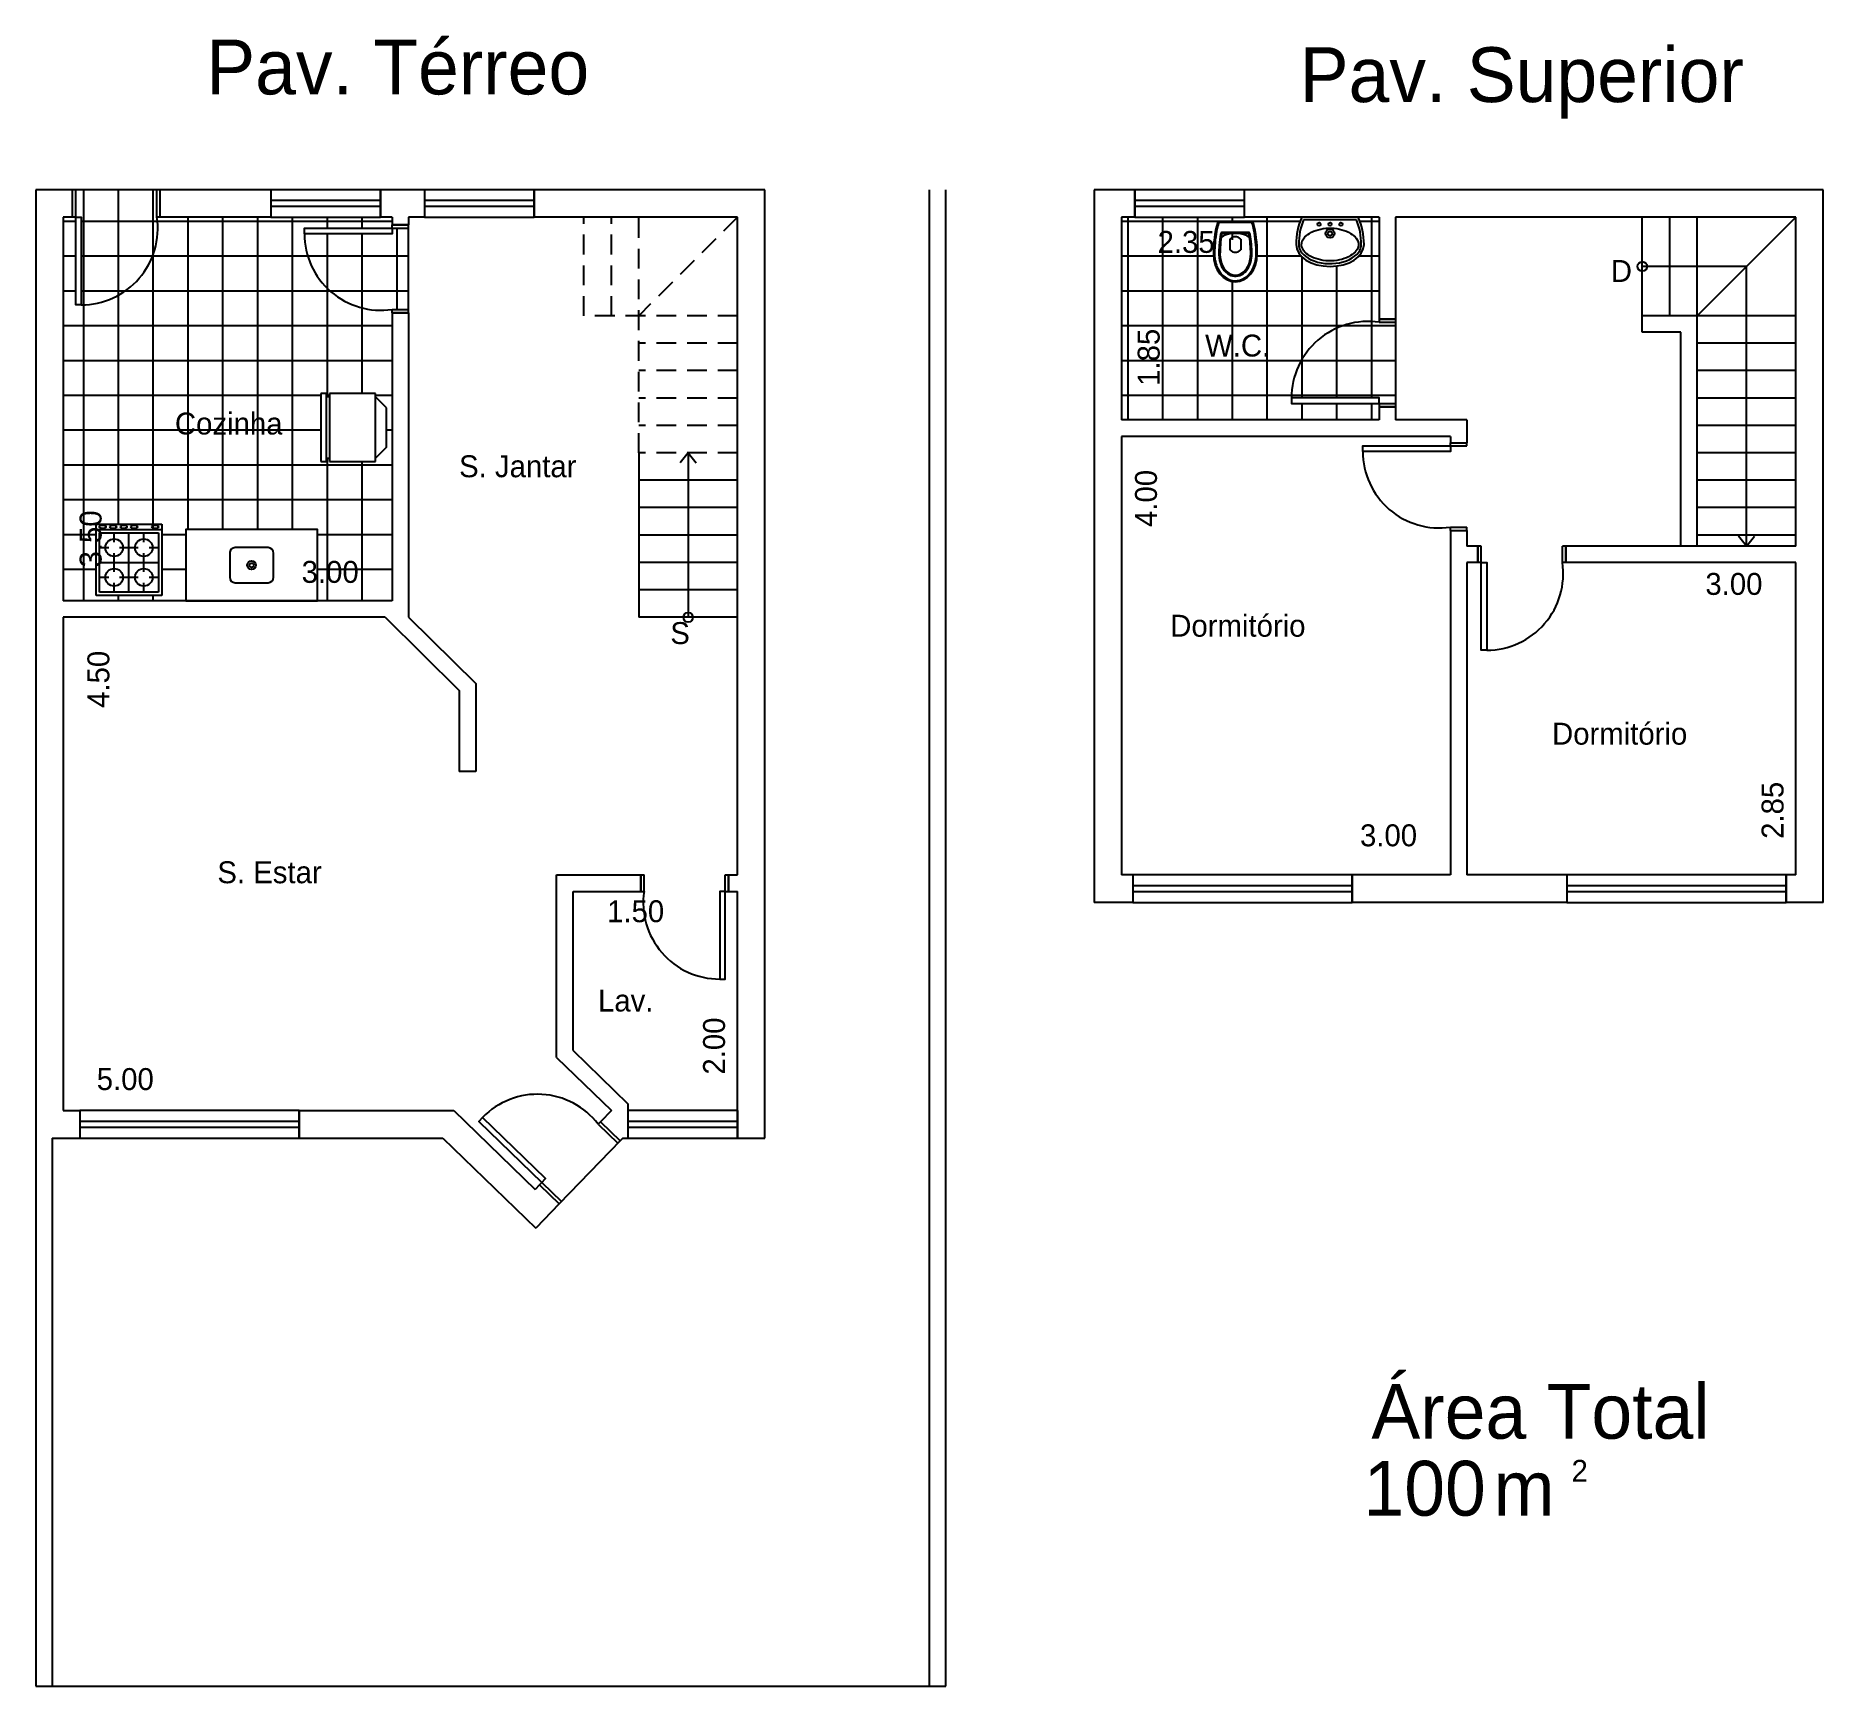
# Model space of a CAD drawing. Extents: x 0 to 16.3, y 0 to 15.1.
import ezdxf

# ---------------------------------------------------------------- set-up
doc = ezdxf.new("R2010")
doc.units = 0
doc.linetypes.add('ACAD_ISO02W100', pattern=[15, 12, -3])
doc.layers.get('0').update_dxf_attribs({"linetype": 'CONTINUOUS'})
doc.layers.get('DEFPOINTS').update_dxf_attribs({"linetype": 'CONTINUOUS'})
for name, color, linetype in [('BLOCO', 5, 'CONTINUOUS'), ('BLOCOS', 5, 'CONTINUOUS'), ('HACHURA', 1, 'CONTINUOUS'), ('PAREDE', 7, 'CONTINUOUS'), ('PONTILHADO', 8, 'ACAD_ISO02W100')]:
    doc.layers.add(name, color=color, linetype=linetype)
doc.styles.add('PADRÃO', font='', dxfattribs={"height": 0.2})
doc.styles.get('PADRÃO').set_extended_font_data('AvantGarde Bk BT')
doc.dimstyles.new('PADRÃOS', dxfattribs={"dimtxt": 0.15, "dimasz": 0.1, "dimexe": 1.25, "dimexo": 0.625, "dimgap": 0.1, "dimtad": 0, "dimjust": 1, "dimzin": 1, "dimdsep": 46, "dimtxsty": 'PADRÃO', "dimcen": 2.5, "dimse1": 1, "dimse2": 1, "dimsd1": 1, "dimsd2": 1, "dimclrt": 1, "dimadec": 0, "dimazin": 0, "dimtfac": 1, "dimtdec": 4, "dimtmove": 0, "dimatfit": 3, "dimfxl": 1, "dimtolj": 1, "dimtzin": 0, "dimarcsym": 0})
pattern_1 = [(0, (-140.8505000979963, -157.7695430990753), (0, 0.3175), []), (90, (-140.8505000979963, -157.7695430990753), (-0.3175, 1.944062586693024e-17), [])]

msp = doc.modelspace()

# ---------------------------------------------------------------- texts
at = {"layer": 'HACHURA', "ltscale": 0.015, "style": 'PADRÃO'}
for s, p in [('D', (14.3649638642465, 12.80854780662656)), ('S', (5.787464857958469, 9.505695828902589)), ('Lav.', (5.128254346214675, 6.154050024132005))]:
    msp.add_text(s, height=0.2, dxfattribs=at).set_placement(p)

# ---------------------------------------------------------------- blocks, each defined once
blk = doc.blocks.new('J1')
at = {"layer": 'BLOCO'}
for p, q in [((0, 0.25), (0, 0)), ((1, 0.25), (0, 0.25)), ((1, 0), (1, 0.25)), ((1, 0.1500000000000057), (0, 0.1500000000000057)), ((0, 0.09999999999999432), (1, 0.09999999999999432)), ((0, 0), (1, 0))]:
    blk.add_line(p, q, dxfattribs=at)
blk = doc.blocks.new('P80D25')
at = {"layer": 'BLOCO', "ltscale": 0.015}
for p, q in [((0, 0.2499999999999716), (0, 0)), ((0, 0.25), (0.03000000000000114, 0.25)), ((0.03000000000000114, 0.2499999999999716), (0.03000000000000114, 0)), ((0.7700000000000102, 0.2499999999999716), (0.7700000000000102, -2.842170943040401e-14)), ((0.7700000000000102, 0.2499999999999716), (0.8000000000000114, 0.2499999999999716)), ((0.8000000000000114, 0.2499999999999716), (0.8000000000000114, -2.842170943040401e-14)), ((0, 0), (0.8000000000000114, -2.842170943040401e-14))]:
    blk.add_line(p, q, dxfattribs=at)
at = {"layer": 'BLOCO'}
blk.add_lwpolyline([(0.7700000000000102, 0.2499999999999716), (0.7199999999999989, 0.2499999999999716), (0.7199999999999989, 1.049999999999983), (0.7700000000000102, 1.049999999999983)], close=True, dxfattribs=at)
at = {"layer": 'BLOCO', "ltscale": 0.015}
blk.add_arc((0.7199999999999989, 0.3524374999999793), 0.6975625000000036, 89.99999999999959, 188.444460412286, dxfattribs=at)
blk = doc.blocks.new('P80D15')
at = {"layer": 'BLOCO', "ltscale": 0.015}
for p, q in [((0, 0.1500000000000057), (0, 0)), ((0, 0.1500000000000341), (0.03000000000000114, 0.1500000000000341)), ((0, 2.842170943040401e-14), (0.03000000000000114, 0)), ((0.03000000000000114, 0.1500000000000057), (0.03000000000000114, 0)), ((0.7700000000000102, 0.1500000000000057), (0.7700000000000102, 0)), ((0.7700000000000102, 0.1500000000000057), (0.8000000000000114, 0.1500000000000057)), ((0.7699999999999818, 0), (0.8000000000000114, 0)), ((0.8000000000000114, 0.1500000000000057), (0.8000000000000114, 0))]:
    blk.add_line(p, q, dxfattribs=at)
at = {"layer": 'BLOCO'}
blk.add_lwpolyline([(0.7700000000000102, 0.1500000000000057), (0.7199999999999989, 0.1500000000000057), (0.7199999999999989, 0.950000000000017), (0.7700000000000102, 0.950000000000017)], close=True, dxfattribs=at)
at = {"layer": 'BLOCO', "ltscale": 0.015}
blk.add_arc((0.7199999999999989, 0.2524375000000134), 0.6975625000000036, 89.99999999999959, 188.444460412286, dxfattribs=at)
blk = doc.blocks.new('P80E15')
at = {"layer": 'BLOCO', "ltscale": 0.015}
for p, q in [((0.03000000000000114, 0.1500000000000057), (0, 0.1500000000000057)), ((0, 0.1500000000000057), (0, 0)), ((0.03000000000000114, 2.842170943040401e-14), (0, 0)), ((0.03000000000000114, 0.1500000000000057), (0.03000000000000114, 0)), ((0.8000000000000114, 0.1500000000000341), (0.7700000000000102, 0.1500000000000341)), ((0.7700000000000102, 0.1500000000000057), (0.7700000000000102, 0)), ((0.8000000000000114, 2.842170943040401e-14), (0.7700000000000102, 5.684341886080801e-14)), ((0.8000000000000114, 0.1500000000000057), (0.8000000000000114, 0))]:
    blk.add_line(p, q, dxfattribs=at)
at = {"layer": 'BLOCO'}
blk.add_lwpolyline([(0.03000000000000114, 0.1500000000000057), (0.0800000000000125, 0.1500000000000057), (0.0800000000000125, 0.950000000000017), (0.03000000000000114, 0.950000000000017)], close=True, dxfattribs=at)
at = {"layer": 'BLOCO', "ltscale": 0.015}
blk.add_arc((0.0800000000000125, 0.2524375000000134), 0.6975625000000036, 351.555539587714, 90.00000000000041, dxfattribs=at)
blk = doc.blocks.new('P80E25')
at = {"layer": 'BLOCO', "ltscale": 0.015}
for p, q in [((0.03000000000000114, 0.25), (0, 0.25)), ((0, 0.25), (0, 0)), ((0.03000000000000114, 0.25), (0.03000000000000114, 0)), ((0.8000000000000114, 0.2500000000000284), (0.7700000000000102, 0.2500000000000284)), ((0.7700000000000102, 0.25), (0.7700000000000102, 2.842170943040401e-14)), ((0.8000000000000114, 0.25), (0.8000000000000114, 2.842170943040401e-14)), ((0.8000000000000114, 2.842170943040401e-14), (0, 0))]:
    blk.add_line(p, q, dxfattribs=at)
at = {"layer": 'BLOCO'}
blk.add_lwpolyline([(0.03000000000000114, 0.25), (0.0800000000000125, 0.25), (0.0800000000000125, 1.050000000000011), (0.03000000000000114, 1.050000000000011)], close=True, dxfattribs=at)
at = {"layer": 'BLOCO', "ltscale": 0.015}
blk.add_arc((0.0800000000000125, 0.3524375000000077), 0.6975625000000036, 351.555539587714, 90.00000000000041, dxfattribs=at)
blk = doc.blocks.new('J2')
at = {"layer": 'BLOCO'}
for p, q in [((0, 0.25), (0, 0)), ((2, 0.25), (0, 0.25)), ((2, 0), (2, 0.25)), ((2, 0.1500000000000057), (0, 0.1500000000000057)), ((0, 0.09999999999999432), (2, 0.09999999999999432)), ((0, 0), (2, 0))]:
    blk.add_line(p, q, dxfattribs=at)
blk = doc.blocks.new('BOLA')
at = {"layer": 'PAREDE', "ltscale": 0.015}
blk.add_circle((0, 0), 0.04372254359887506, dxfattribs=at)
blk = doc.blocks.new('SETA')
at = {"layer": 'PAREDE', "ltscale": 0.015}
for q in [(-0.07329951123824685, -0.09103539160554419), (0.07329951123824685, -0.09103539160554419)]:
    blk.add_line((0, 0), q, dxfattribs=at)
blk = doc.blocks.new('*D21')
at = {"layer": 'DEFPOINTS', "color": 0, "linetype": 'ByBlock', "ltscale": 0.015}
for p in [(141.1005000979963, 171.1695430990754), (141.3522945463978, 171.1695430990754), (141.1005000979963, 167.6695430990754)]:
    blk.add_point(p, dxfattribs=at)
at = {"color": 1, "linetype": 'ByBlock', "ltscale": 0.015, "insert": (141.3522945463978, 168.2342409012732), "char_height": 0.2, "attachment_point": 5, "rotation": 90, "style": 'PADRÃO'}
blk.add_mtext('\\A1;3.50', dxfattribs=at)
blk = doc.blocks.new('*D22')
at = {"layer": 'DEFPOINTS', "color": 0, "linetype": 'ByBlock', "ltscale": 0.015}
for p in [(141.1005000979963, 167.9320319878493), (141.1005000979963, 167.6695430990754), (144.1005000979963, 167.6695430990753)]:
    blk.add_point(p, dxfattribs=at)
at = {"color": 1, "linetype": 'ByBlock', "ltscale": 0.015, "insert": (143.5358022957985, 167.9320319878493), "char_height": 0.2, "attachment_point": 5, "style": 'PADRÃO'}
blk.add_mtext('\\A1;3.00', dxfattribs=at)
blk = doc.blocks.new('*D23')
at = {"layer": 'DEFPOINTS', "color": 0, "linetype": 'ByBlock', "ltscale": 0.015}
for p in [(147.037975958657, 165.0195430990753), (147.2505000979963, 165.0195430990753), (147.2505000979963, 163.0195430990754)]:
    blk.add_point(p, dxfattribs=at)
at = {"color": 1, "linetype": 'ByBlock', "ltscale": 0.015, "insert": (147.037975958657, 163.6086227694051), "char_height": 0.2, "attachment_point": 5, "rotation": 90, "style": 'PADRÃO'}
blk.add_mtext('\\A1;2.00', dxfattribs=at)
blk = doc.blocks.new('*D24')
at = {"layer": 'DEFPOINTS', "color": 0, "linetype": 'ByBlock', "ltscale": 0.015}
for p in [(145.7505000979963, 165.0195430990753), (147.2505000979963, 165.0195430990753), (147.2505000979963, 164.8369429400691)]:
    blk.add_point(p, dxfattribs=at)
at = {"color": 1, "linetype": 'ByBlock', "ltscale": 0.015, "insert": (146.3217226254688, 164.8369429400691), "char_height": 0.2, "attachment_point": 5, "style": 'PADRÃO'}
blk.add_mtext('\\A1;1.50', dxfattribs=at)
blk = doc.blocks.new('*D25')
at = {"layer": 'DEFPOINTS', "color": 0, "linetype": 'ByBlock', "ltscale": 0.015}
for p in [(146.1005000979963, 163.3060980085934), (141.1005000979963, 163.0195430990753), (146.1005000979963, 163.0195430990753)]:
    blk.add_point(p, dxfattribs=at)
at = {"color": 1, "linetype": 'ByBlock', "ltscale": 0.015, "insert": (141.6669149331611, 163.3060980085934), "char_height": 0.2, "attachment_point": 5, "style": 'PADRÃO'}
blk.add_mtext('\\A1;5.00', dxfattribs=at)
blk = doc.blocks.new('*D26')
at = {"layer": 'DEFPOINTS', "color": 0, "linetype": 'ByBlock', "ltscale": 0.015}
for p in [(141.1005000979963, 167.5195430990753), (141.1005000979963, 163.0195430990753), (141.423065728707, 163.0195430990753)]:
    blk.add_point(p, dxfattribs=at)
at = {"color": 1, "linetype": 'ByBlock', "ltscale": 0.015, "insert": (141.423065728707, 166.9534029891852), "char_height": 0.2, "attachment_point": 5, "rotation": 90, "style": 'PADRÃO'}
blk.add_mtext('\\A1;4.50', dxfattribs=at)
blk = doc.blocks.new('LAVAT')
at = {"layer": 'BLOCOS'}
for p, q in [((-0.2573623180961135, 0), (0.2573623180960993, 0)), ((-0.2410322495695425, 0.02500000000000568), (0.2410322495695283, 0.02500000000000568))]:
    blk.add_line(p, q, dxfattribs=at)
for centre, radius in [((-2.842170943040401e-14, 0.1500000000000057), 0.04), ((-2.842170943040401e-14, 0.1500000000000057), 0.02), ((-0.09999999999999432, 0.06499999999999773), 0.015), ((0, 0.06499999999999773), 0.015), ((0.09999999999999432, 0.06499999999999773), 0.015)]:
    blk.add_circle(centre, radius, dxfattribs=at)
for centre, radius, start, end in [((0.3099999999999739, 0.25), 0.6200000000000045, 180, 203.779994731564), ((0.3099999999999739, 0.25), 0.5951987399818819, 180.0000000000055, 202.2113997706397), ((-0.3099999999999739, 0.25), 0.5951987399818819, 337.7886002293573, 359.9999999999946), ((-0.3099999999999739, 0.25), 0.6200000000000045, 336.2200052684331, 7.016477563892661e-15)]:
    blk.add_arc(centre, radius, start, end, dxfattribs=at)
blk.add_ellipse((-2.842170943040401e-14, 0.25), major_axis=(0.3100000000000023, 0), ratio=0.645161290322576, start_param=0, end_param=3.141592653589793, dxfattribs=at)
for points, knots in [([(0.2849999999999824, 0.2500000000000284), (0.2849999999999682, 0.300317964642403), (0.2452497040517159, 0.3541887687748044), (0.1008916727811169, 0.4227595909021034), (3.167234224576987e-05, 0.4339558931305021), (-0.1743068501371283, 0.3989778962069579), (-0.2442601782461509, 0.3532994974840165), (-0.2803506487652356, 0.2860131679577762), (-0.2851229441039038, 0.2679846562883483), (-0.285198739981908, 0.2499999999999716)], [0, 0, 0, 0, 0.9361481793933827, 0.9361481793933827, 1.872296358786765, 1.872296358786765, 2.808444538180148, 2.808444538180148, 3.13938546545754, 3.13938546545754, 3.13938546545754, 3.13938546545754]), ([(0.2599999999999625, 0.2500000000000284), (0.2599999999999625, 0.2784978981889878), (0.242078010852012, 0.3126567214920613), (0.1643569005752425, 0.3704649949829673), (0.1030052039381815, 0.3920693254798095), (-0.02877373062847255, 0.4037223597623836), (-0.0976825814684048, 0.3936467971219031), (-0.2034406750199054, 0.3477822861136133), (-0.2396263539294523, 0.3143366745038918), (-0.2661732608932681, 0.2526194074667387), (-0.2627272874450739, 0.2240541362115209), (-0.2158391141528142, 0.162032776211305), (-0.168127663237712, 0.1314918993692231), (-0.04805875393354597, 0.09792981637818343), (0.02266607553652022, 0.095757041570522), (0.1477154277714732, 0.1225128520000851), (0.2007272141554637, 0.1503951910720218), (0.2508407150234859, 0.2045307616155014), (0.2599999999999767, 0.2286312563089723), (0.2599999999999625, 0.2500000000000284)], [0, 0, 0, 0, 0.718091798041799, 0.718091798041799, 1.436183596083598, 1.436183596083598, 2.154275394125397, 2.154275394125397, 2.872367192167196, 2.872367192167196, 3.590458990208995, 3.590458990208995, 4.308550788250794, 4.308550788250794, 5.026642586292593, 5.026642586292593, 5.744734384334392, 5.744734384334392, 6.283185307179586, 6.283185307179586, 6.283185307179586, 6.283185307179586])]:
    blk.add_open_spline(points, degree=3, knots=knots, dxfattribs=at)
blk = doc.blocks.new('VASOSAN')
at = {"layer": 'BLOCOS'}
for p, q in [((-0.04999870165021036, 0.1999637913173729), (-0.04999870165021036, 0.300036208682684)), ((0.05000129834978395, 0.2000000000000171), (0.05000129834978395, 0.3000000000000398)), ((-0.1449592708755176, 0.04000000000002046), (0.1449618675667352, 0.04000000000002046)), ((-0.144958964094414, 0.05000000000001137), (0.144958964094414, 0.05000000000001137)), ((-0.1156907586723577, 0.1400000000000148), (0.1156608751354042, 0.1400000000000148)), ((-0.1156899891503542, 0.1500000000000057), (0.1156563640565906, 0.1500000000000057))]:
    blk.add_line(p, q, dxfattribs=at)
for centre, radius, start, end in [((-1.681254687468936e-05, 0.2500000000000284), 0.07072348561596478, 44.98962509969003, 134.9688828081831), ((-1.681254687468936e-05, 0.2500000000000284), 0.07072348561596478, 225.0311171918169, 315.01037490031), ((-0.1449592708755176, 0.06000000000784667), 0.02, 195.5363314444965, 269.9999999879495), ((-0.1449589640944282, 0.0600000000000307), 0.01, 195.5346797106506, 270), ((-0.1156907586724003, 0.1599999999999966), 0.02, 189.3867869031125, 270.0000000001221), ((-0.1156899891503826, 0.1599999999999113), 0.01, 189.3843767903272, 270.0000000002443), ((0.1156563640566048, 0.1599999999999397), 0.01, 269.9999999999185, 350.5758748885445), ((0.1156608751354185, 0.1600000000000534), 0.02, 269.9999999999593, 350.5771305827586), ((0.1449589640941156, 0.06000000000059913), 0.01, 270.0000000017912, 344.483103753554), ((0.1449618675666784, 0.06000000000008754), 0.02, 270.0000000001221, 344.463668535786)]:
    blk.add_arc(centre, radius, start, end, dxfattribs=at)
for centre, major_axis, ratio, start_param, end_param in [((1.298349786793551e-06, 0.3400000000000034), (0, 0.25), 0.8000000000000114, 4.71238898038469, 7.853981633974483), ((1.298349786793551e-06, 0.3400000000000034), (0, 0.5), 0.4000000000000057, 1.570796326794897, 2.178171401941273), ((1.298349786793551e-06, 0.3400000000000034), (0, 0.5), 0.4000000000000057, 4.10501390519934, 4.71238898038469), ((3.162615456631102e-06, 0.2000000000000171), (-0.1315416254084454, 0), 0.380107846735427, 0, 3.141592653589793)]:
    blk.add_ellipse(centre, major_axis=major_axis, ratio=ratio, start_param=start_param, end_param=end_param, dxfattribs=at)
for points, knots in [([(0.1900012983497845, 0.3400000000000034), (0.1900012983497845, 0.3848761319792686), (0.1797393390216371, 0.4296688513161939), (0.1275724019719462, 0.5345347987748141), (0.06728061332151469, 0.5774883381547511), (-0.05557463358574921, 0.5822833263597715), (-0.1176873313140447, 0.5442092108278018), (-0.1772271428546759, 0.4396819034496957), (-0.1899987016502109, 0.3899119131999385), (-0.1899987016502109, 0.3400000000000034)], [4.71238898038469, 4.71238898038469, 4.71238898038469, 4.71238898038469, 5.268704666077937, 5.268704666077937, 6.251971787216637, 6.251971787216637, 7.235238908355337, 7.235238908355337, 7.853981633974483, 7.853981633974483, 7.853981633974483, 7.853981633974483]), ([(0.1500012983497925, 0.3400000000000034), (0.1500012983497925, 0.3788440209133057), (0.1410350669412708, 0.4175642631073231), (0.09785548235792874, 0.5046356523495774), (0.05186252916044509, 0.5365242863162791), (-0.035906470330346, 0.5428969122828846), (-0.08268716521656927, 0.5186239494114204), (-0.136675398657502, 0.4336095243094746), (-0.1499987016502189, 0.3869668551708401), (-0.1499987016502189, 0.3400000000000034)], [4.71238898038469, 4.71238898038469, 4.71238898038469, 4.71238898038469, 5.267303564860582, 5.267303564860582, 6.225165062483076, 6.225165062483076, 7.18302656010557, 7.18302656010557, 7.853981633974483, 7.853981633974483, 7.853981633974483, 7.853981633974483]), ([(0.1400012983497874, 0.3400000000000034), (0.1400012983497874, 0.3772837390730786), (0.1313244408788421, 0.4146147677288923), (0.08614040026922964, 0.5057958350239744), (0.03502463044166859, 0.5349710805647021), (-0.04931088296146413, 0.5246485128546965), (-0.08846614740087944, 0.4978919085569657), (-0.1301770436703151, 0.4186244413023701), (-0.139998701650228, 0.3793231752999873), (-0.139998701650228, 0.3400000000000034)], [4.71238898038469, 4.71238898038469, 4.71238898038469, 4.71238898038469, 5.266984672173268, 5.266984672173268, 6.376176055750425, 6.376176055750425, 7.268653195712185, 7.268653195712185, 7.853981633974483, 7.853981633974483, 7.853981633974483, 7.853981633974483]), ([(-0.1899987016502109, 0.3400000000000034), (-0.1899987016502109, 0.2628456380244302), (-0.1826597402104682, 0.1857481592563204), (-0.1646350625580055, 0.0962993025843275), (-0.1598779088782436, 0.07633152029333701), (-0.1545936493339752, 0.05732178411361133)], [1.570796326794897, 1.570796326794897, 1.570796326794897, 1.570796326794897, 2.037455774227855, 2.037455774227855, 2.178171373096618, 2.178171373096618, 2.178171373096618, 2.178171373096618]), ([(0.1255213970934932, 0.158362586435743), (0.1304959230626253, 0.1883329397418549), (0.1342856674288981, 0.2197754344096836), (0.1388984311594896, 0.280892952358073), (0.1400012983497874, 0.3104504303007616), (0.1400012983497874, 0.3400000000000034)], [4.319424209334854, 4.319424209334854, 4.319424209334854, 4.319424209334854, 4.526146784234752, 4.526146784234752, 4.71238898038469, 4.71238898038469, 4.71238898038469, 4.71238898038469]), ([(0.1353910129756457, 0.1567256052765629), (0.1406375926198677, 0.1883393074453181), (0.1445703338030171, 0.2215366219332111), (0.1489940345178695, 0.2833246268364178), (0.1500012983497925, 0.3116621455754114), (0.1500012983497925, 0.3400000000000034)], [4.319414935773391, 4.319414935773391, 4.319414935773391, 4.319414935773391, 4.53527739023095, 4.53527739023095, 4.71238898038469, 4.71238898038469, 4.71238898038469, 4.71238898038469]), ([(0.1545944801337669, 0.0573247746568768), (0.1714080019636555, 0.1178830224408784), (0.1827947395838834, 0.188231392050767), (0.1891612343353728, 0.2873542333339003), (0.1900012983497845, 0.3136769834079587), (0.1900012983497845, 0.3400000000000034)], [4.105016649121983, 4.105016649121983, 4.105016649121983, 4.105016649121983, 4.553177186481221, 4.553177186481221, 4.71238898038469, 4.71238898038469, 4.71238898038469, 4.71238898038469])]:
    blk.add_open_spline(points, degree=3, knots=knots, dxfattribs=at)
for points in [[(-0.1499987016502189, 0.3400000000000034), (-0.1499987016502189, 0.2771333061211863), (-0.1449377691834997, 0.2142947379843179), (-0.1354229546785177, 0.1567380311504962)], [(-0.1399987016502138, 0.3400000000000034), (-0.1399987016502138, 0.2776703725988909), (-0.1349701841103865, 0.2153313553609451), (-0.1255561557510418, 0.1583694305881238)]]:
    blk.add_open_spline(points, degree=3, dxfattribs=at)
blk = doc.blocks.new('*D29')
at = {"layer": 'DEFPOINTS', "color": 0, "linetype": 'ByBlock', "ltscale": 0.015}
for p in [(154.1067904047774, 171.1695430990754), (156.4567904047774, 171.1695430990754), (156.4567904047774, 170.9417677054498)]:
    blk.add_point(p, dxfattribs=at)
at = {"color": 1, "linetype": 'ByBlock', "ltscale": 0.015, "insert": (154.6960074377444, 170.9417677054498), "char_height": 0.2, "attachment_point": 5, "style": 'PADRÃO'}
blk.add_mtext('\\A1;2.35', dxfattribs=at)
blk = doc.blocks.new('*D30')
at = {"layer": 'DEFPOINTS', "color": 0, "linetype": 'ByBlock', "ltscale": 0.015}
for p in [(154.1067904047774, 171.1695430990754), (154.3559029308412, 171.1695430990754), (154.1067904047774, 169.3195430990754)]:
    blk.add_point(p, dxfattribs=at)
at = {"color": 1, "linetype": 'ByBlock', "ltscale": 0.015, "insert": (154.3559029308412, 169.8909029891853), "char_height": 0.2, "attachment_point": 5, "rotation": 90, "style": 'PADRÃO'}
blk.add_mtext('\\A1;1.85', dxfattribs=at)
blk = doc.blocks.new('*D31')
at = {"layer": 'DEFPOINTS', "color": 0, "linetype": 'ByBlock', "ltscale": 0.015}
for p in [(154.1067904047774, 169.1695430990754), (154.2095481749547, 165.1695430990754), (154.3313043856958, 165.1695430990754)]:
    blk.add_point(p, dxfattribs=at)
at = {"color": 1, "linetype": 'ByBlock', "ltscale": 0.015, "insert": (154.3313043856958, 168.6034029891853), "char_height": 0.2, "attachment_point": 5, "rotation": 90, "style": 'PADRÃO'}
blk.add_mtext('\\A1;4.00', dxfattribs=at)
blk = doc.blocks.new('*D32')
at = {"layer": 'DEFPOINTS', "color": 0, "linetype": 'ByBlock', "ltscale": 0.015}
for p in [(154.1067904047774, 165.5293194559396), (154.1067904047774, 165.1695430990754), (157.1067904047774, 165.1695430990754)]:
    blk.add_point(p, dxfattribs=at)
at = {"color": 1, "linetype": 'ByBlock', "ltscale": 0.015, "insert": (156.5420926025796, 165.5293194559396), "char_height": 0.2, "attachment_point": 5, "style": 'PADRÃO'}
blk.add_mtext('\\A1;3.00', dxfattribs=at)
blk = doc.blocks.new('*D33')
at = {"layer": 'DEFPOINTS', "color": 0, "linetype": 'ByBlock', "ltscale": 0.015}
for p in [(157.2567904047774, 168.0195430990754), (160.2567904047774, 168.0195430990754), (157.2567904047774, 167.8224385189984)]:
    blk.add_point(p, dxfattribs=at)
at = {"color": 1, "linetype": 'ByBlock', "ltscale": 0.015, "insert": (159.6920926025796, 167.8224385189984), "char_height": 0.2, "attachment_point": 5, "style": 'PADRÃO'}
blk.add_mtext('\\A1;3.00', dxfattribs=at)
blk = doc.blocks.new('*D34')
at = {"layer": 'DEFPOINTS', "color": 0, "linetype": 'ByBlock', "ltscale": 0.015}
for p in [(160.0458261701137, 168.0195430990753), (160.2567904047774, 168.0195430990753), (160.2567904047774, 165.1695430990754)]:
    blk.add_point(p, dxfattribs=at)
at = {"color": 1, "linetype": 'ByBlock', "ltscale": 0.015, "insert": (160.0458261701137, 165.7587601320424), "char_height": 0.2, "attachment_point": 5, "rotation": 90, "style": 'PADRÃO'}
blk.add_mtext('\\A1;2.85', dxfattribs=at)
blk = doc.blocks.new('COZINHA')
at = {"layer": 'HACHURA', "ltscale": 0.015, "style": 'PADRÃO'}
blk.add_text('Cozinha', height=0.2, dxfattribs=at).set_placement((-0.6582467478390299, -0.06847717339962855))
blk = doc.blocks.new('JANTAR')
at = {"layer": 'HACHURA', "ltscale": 0.015, "style": 'PADRÃO'}
blk.add_text('S. Jantar', height=0.2, dxfattribs=at).set_placement((-0.562251810807993, -0.02739128426412663))
blk = doc.blocks.new('ESTAR')
at = {"layer": 'HACHURA', "ltscale": 0.015, "style": 'PADRÃO'}
blk.add_text('S. Estar', height=0.2, dxfattribs=at).set_placement((-0.425116371214699, -0.06847717339962855))
blk = doc.blocks.new('WC')
at = {"layer": 'HACHURA', "ltscale": 0.015, "style": 'PADRÃO'}
blk.add_text('W.C.', height=0.2, dxfattribs=at).set_placement((-0.137135439593294, -0.09586776615662984))
blk = doc.blocks.new('DORMI')
at = {"layer": 'HACHURA', "ltscale": 0.015, "style": 'PADRÃO'}
blk.add_text('Dormitório', height=0.2, dxfattribs=at).set_placement((-0.5164404245072092, -0.06614472024716633))
blk = doc.blocks.new('SUPERIOR')
at = {"layer": 'HACHURA', "ltscale": 0.015, "style": 'PADRÃO'}
blk.add_text('Pav. Superior', height=0.5, dxfattribs=at).set_placement((-1.76903514439141, -0.191736915327283))
blk = doc.blocks.new('TÉRREO')
at = {"layer": 'HACHURA', "ltscale": 0.015, "style": 'PADRÃO'}
blk.add_text('Pav. Térreo', height=0.5, dxfattribs=at).set_placement((-1.919883222733915, -0.2465187923484109))
blk = doc.blocks.new('FOGÃO4B')
at = {"layer": 'BLOCOS'}
for p, q in [((-0.2999999999999972, 0.700000000000017), (0.2999999999999972, 0.700000000000017)), ((-0.2999999999999972, 0.05000000000001137), (-0.2999999999999829, 0.700000000000017)), ((0.2999999999999972, 0.700000000000017), (0.2999999999999972, 0.05000000000001137)), ((-0.2999999999999972, 0.6500000000000057), (0.2999999999999972, 0.6500000000000057)), ((-0.2700000000000244, 0.620000000000033), (0.2700000000000102, 0.620000000000033)), ((-0.2699999999999818, 0.0800000000000125), (-0.2700000000000244, 0.620000000000033)), ((-0.1350000000000051, 0.5350000000000534), (-0.1350000000000193, 0.620000000000033)), ((2.842170943040401e-14, 0.0800000000000125), (-1.4210854715202e-14, 0.620000000000033)), ((0.1350000000000051, 0.5350000000000534), (0.1349999999999909, 0.620000000000033)), ((0.2700000000000102, 0.620000000000033), (0.269999999999996, 0.07999999999995566)), ((-0.2700000000000244, 0.4850000000000421), (-0.1850000000000023, 0.4850000000000421)), ((-0.2700000000000244, 0.3500000000000512), (0.2700000000000102, 0.3500000000000512)), ((-0.1349999999999909, 0.2650000000000716), (-0.1350000000000051, 0.4350000000000307)), ((-0.08500000000000796, 0.4850000000000421), (0.08500000000000796, 0.4850000000000421)), ((0.1350000000000051, 0.2650000000000716), (0.1350000000000051, 0.4350000000000307)), ((0.1850000000000023, 0.4850000000000421), (0.2700000000000102, 0.4850000000000421)), ((-0.2700000000000244, 0.2150000000000603), (-0.1850000000000023, 0.2150000000000603)), ((-0.1349999999999767, 0.0800000000000125), (-0.1349999999999767, 0.1650000000000489)), ((-0.08500000000000796, 0.2150000000000603), (0.08500000000000796, 0.2150000000000603)), ((0.1350000000000335, 0.0800000000000125), (0.1350000000000193, 0.1650000000000489)), ((0.1850000000000023, 0.2150000000000603), (0.2700000000000102, 0.2150000000000603)), ((0.2999999999999972, 0.05000000000001137), (-0.2999999999999972, 0.05000000000001137)), ((0.269999999999996, 0.07999999999995566), (-0.2699999999999818, 0.0800000000000125))]:
    blk.add_line(p, q, dxfattribs=at)
for centre in [(-0.1350000000000051, 0.4850000000000421), (0.1350000000000051, 0.4850000000000421), (-0.1350000000000051, 0.2150000000000603), (0.1350000000000051, 0.2150000000000603)]:
    blk.add_circle(centre, 0.08, dxfattribs=at)
for centre in [(-0.2399999999999949, 0.6750000000000114), (-0.1439999999999912, 0.6750000000000114), (-0.04800000000000182, 0.6750000000000114), (0.04800000000000182, 0.6750000000000114), (0.2400000000000091, 0.6750000000000114)]:
    blk.add_ellipse(centre, major_axis=(-0.03000000000000114, 0), ratio=0.499999999999981, dxfattribs=at)
blk = doc.blocks.new('PIA')
at = {"layer": 'BLOCOS'}
blk.add_lwpolyline([(-0.6000000000000085, 0), (0.5999999999999943, 0), (0.5999999999999943, 0.6500000000000057), (-0.6000000000000085, 0.6500000000000057)], close=True, dxfattribs=at)
blk.add_lwpolyline([(-0.1500000000000199, 0.1649999999999352), (0.1500000000000057, 0.1649999999999636, 0.414213562373095), (0.2000000000000028, 0.214999999999975), (0.2000000000000028, 0.4349999999999454, 0.414213562373095), (0.1500000000000057, 0.4849999999999568), (-0.1500000000000057, 0.4849999999999852, 0.4142135623731188), (-0.2000000000000028, 0.4349999999999739), (-0.2000000000000171, 0.2149999999999466, 0.4142135623730711)], format="xyb", close=True, dxfattribs=at)
for radius in [0.04, 0.02]:
    blk.add_circle((0, 0.3249999999999886), radius, dxfattribs=at)
blk = doc.blocks.new('GELAD')
at = {"layer": 'BLOCOS'}
for p, q in [((0.3100000000000023, 0.6499999999999773), (-0.3100000000000023, 0.6499999999999773)), ((-0.3100000000000023, 0.6499999999999773), (-0.3100000000000023, 0.5999999999999659)), ((0.3100000000000023, 0.5999999999999659), (-0.3100000000000023, 0.5999999999999659)), ((0.3100000000000023, 0.5699999999999648), (-0.3100000000000023, 0.5699999999999648)), ((-0.3100000000000023, 0.5699999999999648), (-0.3100000000000023, 0.1499999999999773)), ((-0.2800000000000011, 0.5999999999999659), (-0.2799999999999869, 0.5699999999999932)), ((0.2800000000000153, 0.5699999999999932), (0.2800000000000011, 0.5999999999999659)), ((0.3100000000000165, 0.5999999999999659), (0.3100000000000023, 0.6499999999999773)), ((0.3100000000000023, 0.1499999999999773), (0.3100000000000165, 0.5699999999999648)), ((-0.3100000000000023, 0.1499999999999773), (0.3100000000000023, 0.1499999999999773)), ((-0.1800000000000068, 0.05000000000001137), (-0.2800000000000011, 0.1500000000000057)), ((-0.1800000000000068, 0.05000000000001137), (0.1800000000000068, 0.04999999999998295)), ((0.1800000000000068, 0.04999999999998295), (0.2800000000000011, 0.1499999999999773))]:
    blk.add_line(p, q, dxfattribs=at)
blk = doc.blocks.new('AREA')
at = {"layer": 'HACHURA', "ltscale": 0.1, "style": 'PADRÃO'}
for s, p in [('Área Total', (-2.498118662321986, 0.432649720527877)), ('m', (-1.383981738905476, -0.2692598737472736))]:
    blk.add_text(s, height=0.5, dxfattribs=at).set_placement(p)
at = {"layer": 'HACHURA', "ltscale": 0.015, "style": 'PADRÃO'}
blk.add_text('2', height=0.2, dxfattribs=at).set_placement((-0.6730096243244077, 0.03971876221811499))
blk.add_attdef('100', (-2.57025748884891, -0.2692836984217877), '', height=0.5, dxfattribs=at)

# ---------------------------------------------------------------- dimensions: what is measured, and where the dimension line sits
at = {"layer": 'HACHURA', "ltscale": 0.015}
for base, p1, p2, picture, middle, set_off in [((0.5017944484015686, 13.40000000000006), (0.25, 9.900000000000063), (0.25, 13.40000000000006), '*D21', (0.5017944484015686, 10.46469780219786), (-140.8505000979963, -157.7695430990753)), ((10.15150746850483, 13.40000000000006), (9.902394942441049, 11.55000000000007), (9.902394942441049, 13.40000000000006), '*D30', (10.15150746850483, 12.12135989010997), (-144.2043954623363, -157.7695430990753)), ((10.12690892335951, 7.400000000000091), (9.902394942441077, 11.40000000000009), (10.00515271261835, 7.400000000000091), '*D31', (10.12690892335951, 10.83385989010998), (-144.2043954623363, -157.7695430990753)), ((15.84143070777742, 10.25000000000006), (16.05239494244105, 7.400000000000091), (16.05239494244105, 10.25000000000006), '*D34', (15.84143070777742, 7.989217032967133), (-144.2043954623363, -157.7695430990753)), ((0.5725656307106988, 5.250000000000057), (0.25, 9.750000000000057), (0.25, 5.250000000000057), '*D26', (0.5725656307106988, 9.183859890109943), (-140.8505000979963, -157.7695430990753)), ((6.187475860660697, 7.250000000000057), (6.400000000000006, 5.250000000000085), (6.400000000000006, 7.250000000000057), '*D23', (6.187475860660697, 5.839079670329767), (-140.8505000979963, -157.7695430990753))]:
    dim = msp.add_linear_dim(base=base, p1=p1, p2=p2, angle=90, dimstyle='PADRÃOS', dxfattribs=at)
    dim.commit()
    dim.dimension.update_dxf_attribs({"geometry": picture, "text_midpoint": middle, "insert": set_off})
for base, p1, p2, picture, middle, set_off in [((12.25239494244104, 13.1722246063745), (9.902394942441049, 13.40000000000006), (12.25239494244104, 13.40000000000006), '*D29', (10.49161197540809, 13.1722246063745), (-144.2043954623363, -157.7695430990753)), ((0.25, 10.16248888877396), (3.25, 9.900000000000034), (0.25, 9.900000000000063), '*D22', (2.685302197802201, 10.16248888877396), (-140.8505000979963, -157.7695430990753)), ((13.05239494244105, 10.05289541992312), (16.05239494244105, 10.25000000000009), (13.05239494244105, 10.25000000000009), '*D33', (15.48769714024326, 10.05289541992312), (-144.2043954623363, -157.7695430990753)), ((9.902394942441049, 7.759776356864336), (12.90239494244105, 7.400000000000091), (9.902394942441049, 7.400000000000091), '*D32', (12.33769714024325, 7.759776356864336), (-144.2043954623363, -157.7695430990753)), ((6.400000000000006, 7.067399840993801), (4.900000000000006, 7.250000000000057), (6.400000000000006, 7.250000000000057), '*D24', (5.47122252747252, 7.067399840993801), (-140.8505000979963, -157.7695430990753)), ((5.25, 5.536554909518145), (0.25, 5.250000000000057), (5.25, 5.250000000000057), '*D25', (0.816414835164835, 5.536554909518145), (-140.8505000979963, -157.7695430990753))]:
    dim = msp.add_linear_dim(base=base, p1=p1, p2=p2, dimstyle='PADRÃOS', dxfattribs=at)
    dim.commit()
    dim.dimension.update_dxf_attribs({"geometry": picture, "text_midpoint": middle, "insert": set_off})

# ---------------------------------------------------------------- hatches: boundary and pattern name
at = {"layer": 'HACHURA', "ltscale": 0.015}
h = msp.add_hatch(dxfattribs=at)
h.set_pattern_fill('NET', color=256, scale=0.1, style=0)
h.set_pattern_definition(pattern_1)
h.paths.add_polyline_path([(2.449999999999989, 13.24797948361913, 0.4580704259902414), (3.250000000000034, 12.55797948361914), (3.399999999999978, 12.55797948361914), (3.400000000000006, 13.29797948361914), (3.25, 13.29797948361914), (3.25, 13.24797948361913)])
h.paths.add_polyline_path([(1.105060164573729, 13.40000000000012), (1.105060164573729, 13.65000000000007), (0.3650601645737198, 13.65000000000009), (0.3650601645737197, 13.40000000000009), (0.415060164573731, 13.40000000000009), (0.415060164573731, 12.60000000000008, 0.4580704259902399)])
h.paths.add_polyline_path([(0.4150601645737312, 12.60000000000008), (0.3650601645737196, 12.60000000000008), (0.3650601645737197, 13.40000000000009), (0.3350601645737186, 13.40000000000009), (0.25, 13.40000000000006), (0.25, 9.90000000000006), (1.368650521669892, 9.90000000000005), (1.368650521669892, 10.55000000000004), (2.568650521669895, 10.55000000000004), (2.568650521669895, 9.900000000000041), (3.25, 9.900000000000034), (3.250000000000028, 12.52797948361913), (3.249999999999972, 12.55797948361913, -0.4580704259902137), (2.449999999999989, 13.24797948361913), (2.449999999999989, 13.29797948361914), (3.25, 13.29797948361915), (3.25, 13.32797948361915), (3.25, 13.40000000000006), (3.142761242668911, 13.40000000000009), (2.142761242668911, 13.40000000000009), (1.13506016457373, 13.40000000000009), (1.105060164573737, 13.40000000000006, -0.458070425990214)])
h.paths.add_polyline_path([(2.600000000000049, 11.79153003296624), (2.650000000000058, 11.79153003296626), (2.650000000000059, 11.76153003296624), (2.680000000000059, 11.76153003296625), (2.680000000000059, 11.79153003296626), (3.100000000000047, 11.79153003296625), (3.100000000000047, 11.76153003296625), (3.200000000000043, 11.66153003296626), (3.200000000000019, 11.30153003296624), (3.100000000000056, 11.20153003296628), (3.100000000000056, 11.17153003296625), (2.680000000000069, 11.17153003296624), (2.680000000000068, 11.20153003296625), (2.650000000000067, 11.20153003296624), (2.650000000000067, 11.17153003296624), (2.600000000000056, 11.17153003296624)], flags=16)
h.paths.add_polyline_path([(1.150141726340408, 10.60000000000008), (1.150141726340408, 9.950000000000076), (0.5501417263404136, 9.950000000000074), (0.5501417263404278, 10.60000000000008)], flags=16)
edge = h.paths.add_edge_path(flags=0)
edge.add_ellipse((1.09014172634042, 10.57500000000007), major_axis=(-0.03000000000000114, 0), ratio=0.499999999999981, start_angle=0, end_angle=360)
edge = h.paths.add_edge_path(flags=0)
edge.add_ellipse((0.8981417263404126, 10.57500000000007), major_axis=(-0.03000000000000114, 0), ratio=0.499999999999981, start_angle=0, end_angle=360)
h.paths.add_polyline_path([(0.3476735692806895, 10.15000000000006), (0.3476735692806895, 10.77939560439566), (0.6559153275224479, 10.77939560439566), (0.6559153275224479, 10.15000000000006)], flags=24)
h.paths.add_polyline_path([(2.370604395604399, 10.31660976789484), (3.000000000000004, 10.31660976789484), (3.000000000000004, 10.00836800965309), (2.370604395604399, 10.00836800965309)], flags=25)
h.paths.add_polyline_path([(1.225467350320418, 11.36076377645768), (2.343599218452287, 11.36076377645768), (2.343599218452287, 11.67312641382032), (1.225467350320418, 11.67312641382032)], flags=24)
h = msp.add_hatch(dxfattribs=at)
h.set_pattern_fill('NET', color=256, scale=0.1, style=0)
h.set_pattern_definition(pattern_1)
edge = h.paths.add_edge_path()
edge.add_line((12.25239494244101, 12.44043292094291), (12.25239494244101, 12.4704329209429))
edge.add_line((12.25239494244101, 12.4704329209429), (12.25239494244104, 13.40000000000006))
edge.add_line((12.25239494244104, 13.40000000000006), (12.06130410151962, 13.40000000000006))
edge.add_arc((11.49394178341944, 13.15000000000007), 0.620000000000003, -6.821210263296962e-13, 23.779994731411477, ccw=False)
edge.add_ellipse((11.80394178341944, 13.15000000000006), major_axis=(-0.3100000000000023, 4.718663068788188e-15), ratio=0.645161290322576, start_angle=0, end_angle=180, ccw=False)
edge.add_arc((12.11394178341939, 13.15000000000006), 0.6200000000000048, 156.2200052685877, 179.9999999999603, ccw=False)
edge.add_line((11.54657946531921, 13.40000000000006), (11.02446640037229, 13.40000000000006))
edge.add_line((11.02446640037229, 13.40000000000006), (10.02446640037229, 13.40000000000006))
edge.add_line((10.02446640037229, 13.40000000000006), (9.902394942441047, 13.40000000000006))
edge.add_line((9.902394942441047, 13.40000000000006), (9.902394942441049, 11.55000000000007))
edge.add_line((9.902394942441049, 11.55000000000007), (12.25239494244104, 11.55000000000004))
edge.add_line((12.25239494244104, 11.55000000000004), (12.25239494244107, 11.67043292094289))
edge.add_line((12.25239494244107, 11.67043292094289), (12.25239494244104, 11.70043292094289))
edge.add_line((12.25239494244104, 11.70043292094289), (11.45239494244103, 11.70043292094289))
edge.add_line((11.45239494244103, 11.70043292094289), (11.45239494244103, 11.7504329209429))
edge.add_arc((12.14995744244104, 11.7504329209429), 0.6975625000000039, 81.5555395877164, 180, ccw=False)
edge = h.paths.add_edge_path(flags=16)
edge.add_ellipse((10.94059079216975, 13.06000000000006), major_axis=(-6.91399791152153e-15, -0.25), ratio=0.8000000000000114, start_angle=270, end_angle=450, ccw=False)
edge.add_ellipse((10.94059079216975, 13.06000000000006), major_axis=(-1.382799582304306e-14, -0.5), ratio=0.4000000000000057, start_angle=235.1999716104384, end_angle=270, ccw=False)
edge.add_arc((10.79563022295288, 13.34000000000005), 0.0199999999999986, 90.0000000000407, 168.1772623965934, ccw=False)
edge.add_line((10.79563022295286, 13.36000000000005), (11.08555136139506, 13.36000000000004))
edge.add_arc((11.08555136139288, 13.34000000000004), 0.01999999999999963, 11.822737111864512, 89.9999999937661, ccw=False)
edge.add_ellipse((10.94059079216975, 13.06000000000006), major_axis=(-1.382799582304306e-14, -0.5), ratio=0.4000000000000057, start_angle=90, end_angle=124.80002838732861, ccw=False)
h.paths.add_polyline_path([(10.15239494244106, 13.32634548549538), (10.83082900837512, 13.32634548549538), (10.83082900837512, 13.01810372725362), (10.15239494244106, 13.01810372725362)], flags=24)
h.paths.add_polyline_path([(9.997523952021314, 11.80000000000008), (9.997523952021314, 12.44271978021986), (10.30549098498835, 12.44271978021986), (10.30549098498835, 11.80000000000008)], flags=24)
h.paths.add_polyline_path([(10.60835185609509, 12.07227583866783), (11.32085185609509, 12.07227583866783), (11.32085185609509, 12.38422638811838), (10.60835185609509, 12.38422638811838)], flags=24)
h = msp.add_hatch(dxfattribs=at)
h.set_pattern_fill('NET', color=256, scale=0.1, style=0)
h.set_pattern_definition(pattern_1)
h.paths.add_polyline_path([(11.45239494244103, 11.7504329209429), (12.25239494244104, 11.7504329209429), (12.25239494244104, 11.70043292094289), (12.40239494244105, 11.70043292094289), (12.40239494244102, 12.44043292094289), (12.25239494244108, 12.4404329209429, 0.458070425990242)])

# ---------------------------------------------------------------- linework, layer by layer
for p, q in [((3.399999999999977, 12.52797948361913), (3.400000000000006, 13.29797948361912)), ((12.40239494244102, 12.4704329209429), (12.40239494244105, 11.70043292094289))]:
    msp.add_line(p, q, dxfattribs=at)
at = {"layer": 'PAREDE'}
for p, q in [((0, 13.65000000000009), (0, 0)), ((0.3350601645737186, 13.65000000000006), (0, 13.65000000000009)), ((2.142761242668911, 13.65000000000009), (1.13506016457373, 13.65000000000006)), ((3.546611701961922, 13.65000000000009), (3.142761242668911, 13.65000000000009)), ((6.650000000000006, 13.65000000000006), (4.54661170196195, 13.65000000000009)), ((6.650000000000006, 5.000000000000057), (6.650000000000006, 13.65000000000006)), ((8.149999999999977, 5.684341886080801e-14), (8.150000000000006, 13.65000000000006)), ((8.300000000000011, 5.684341886080801e-14), (8.300000000000011, 13.65000000000006)), ((10.02446640037229, 13.65000000000012), (9.652394942441049, 13.65000000000009)), ((16.30239494244105, 13.65000000000006), (11.02446640037229, 13.65000000000012)), ((16.30239494244105, 7.150000000000119), (16.30239494244105, 13.65000000000006)), ((0.25, 13.40000000000006), (0.25, 9.900000000000063)), ((0.335060164573747, 13.40000000000009), (0.25, 13.40000000000006)), ((2.142761242668911, 13.40000000000009), (1.13506016457373, 13.40000000000009)), ((3.25, 13.40000000000006), (3.142761242668911, 13.40000000000009)), ((3.25, 13.40000000000006), (3.250000000000028, 13.32797948361917)), ((3.400000000000006, 13.40000000000006), (3.400000000000006, 13.32797948361915)), ((3.54661170196195, 13.40000000000009), (3.400000000000006, 13.40000000000006)), ((6.400000000000006, 13.40000000000006), (4.54661170196195, 13.40000000000009)), ((6.400000000000006, 7.400000000000063), (6.400000000000006, 13.40000000000006)), ((9.902394942441049, 13.40000000000009), (9.90239494244102, 11.55000000000004)), ((9.902394942441049, 13.40000000000006), (9.902394942441049, 11.55000000000007)), ((10.02446640037229, 13.40000000000006), (9.902394942441049, 13.40000000000006)), ((12.25239494244104, 13.40000000000006), (11.02446640037229, 13.40000000000006)), ((12.25239494244104, 13.40000000000009), (12.25239494244107, 12.4704329209429)), ((16.05239494244108, 13.40000000000009), (12.40239494244105, 13.40000000000006)), ((12.40239494244105, 13.40000000000009), (12.40239494244105, 12.4704329209429)), ((16.05239494244105, 13.40000000000006), (13.05239494244105, 13.40000000000006)), ((14.65239494244102, 12.35000000000005), (14.65239494244105, 13.40000000000006)), ((14.90239494244108, 12.50000000000006), (14.90239494244105, 13.40000000000006)), ((15.15239494244108, 10.40000000000012), (15.15239494244105, 13.40000000000006)), ((16.05239494244105, 10.40000000000009), (16.05239494244105, 13.40000000000006)), ((15.60239494244107, 12.95000000000007), (14.65239494244105, 12.95000000000005)), ((15.60239494244107, 10.40000000000012), (15.60239494244107, 12.95000000000007)), ((3.250000000000028, 12.52797948361913), (3.25, 9.900000000000034)), ((3.400000000000006, 12.52797948361913), (3.400000000000006, 9.750000000000085)), ((16.05239494244105, 12.50000000000006), (14.65239494244105, 12.50000000000006)), ((15.00239494244104, 12.35000000000008), (14.65239494244102, 12.35000000000005)), ((15.00239494244107, 10.40000000000012), (15.00239494244104, 12.35000000000008)), ((16.05239494244105, 12.25000000000006), (15.15239494244108, 12.25000000000006)), ((16.05239494244105, 12.00000000000006), (15.15239494244108, 12.00000000000006)), ((16.05239494244105, 11.75000000000006), (15.15239494244108, 11.75000000000006)), ((12.25239494244107, 11.67043292094289), (12.25239494244104, 11.55000000000004)), ((12.40239494244105, 11.67043292094289), (12.40239494244105, 11.55000000000004)), ((12.25239494244101, 11.55000000000004), (9.902394942441049, 11.55000000000007)), ((13.05239494244105, 11.55000000000007), (12.40239494244105, 11.55000000000004)), ((13.05239494244105, 11.55000000000007), (13.05239494244105, 11.34253081180688)), ((16.05239494244105, 11.50000000000006), (15.15239494244108, 11.50000000000006)), ((12.90239494244105, 11.40000000000006), (9.902394942441049, 11.40000000000006)), ((9.902394942441049, 11.40000000000009), (9.902394942441049, 7.400000000000091)), ((9.902394942441077, 11.40000000000009), (9.902394942441049, 9.900000000000063)), ((12.90239494244105, 11.40000000000006), (12.90239494244105, 11.34253081180685)), ((16.05239494244105, 11.25000000000006), (15.15239494244108, 11.25000000000006)), ((6.400000000000006, 11.00000000000006), (5.500000000000028, 11.00000000000006)), ((6.400000000000006, 11.00000000000006), (5.500000000000028, 11.00000000000006)), ((16.05239494244105, 11.00000000000006), (15.15239494244108, 11.00000000000006)), ((16.05239494244105, 11.00000000000006), (15.15239494244108, 11.00000000000006)), ((6.400000000000006, 10.75000000000006), (5.500000000000028, 10.75000000000006)), ((16.05239494244105, 10.75000000000006), (15.15239494244108, 10.75000000000006)), ((6.400000000000006, 10.50000000000006), (5.500000000000028, 10.50000000000006)), ((12.90239494244105, 10.54253081180687), (12.90239494244105, 7.400000000000091)), ((13.05239494244105, 10.54253081180687), (13.05239494244108, 10.40000000000009)), ((16.05239494244105, 10.50000000000006), (15.15239494244108, 10.50000000000006)), ((13.15328126436381, 10.40000000000009), (13.05239494244105, 10.40000000000009)), ((16.05239494244105, 10.40000000000009), (13.95328126436385, 10.40000000000009)), ((6.400000000000006, 10.25000000000006), (5.500000000000028, 10.25000000000006)), ((13.05239494244108, 10.25000000000011), (13.05239494244105, 7.400000000000091)), ((13.15328126436381, 10.25000000000011), (13.05239494244105, 10.25000000000009)), ((16.05239494244105, 10.25000000000009), (13.95328126436385, 10.25000000000011)), ((16.05239494244105, 10.25000000000006), (15.15239494244108, 10.25000000000006)), ((16.05239494244105, 7.400000000000091), (16.05239494244105, 10.25000000000009)), ((6.400000000000006, 10.00000000000006), (5.500000000000028, 10.00000000000006)), ((3.25, 9.900000000000034), (0.25, 9.900000000000063)), ((3.186371106024609, 9.750000000000114), (0.25, 9.750000000000057)), ((0.25, 9.750000000000085), (0.25, 5.250000000000057)), ((6.400000000000006, 9.750000000000057), (5.500000000000028, 9.750000000000057)), ((4.75, 7.400000000000091), (5.517614559527573, 7.400000000000063)), ((4.75, 5.734641798989628), (4.75, 7.400000000000091)), ((6.317614559527556, 7.400000000000063), (6.400000000000006, 7.400000000000063)), ((10.00515271261835, 7.400000000000091), (9.902394942441049, 7.400000000000091)), ((12.90239494244105, 7.400000000000091), (12.00515271261835, 7.400000000000091)), ((13.96445551199258, 7.400000000000091), (13.05239494244105, 7.400000000000091)), ((16.05239494244105, 7.400000000000091), (15.96445551199258, 7.400000000000091)), ((4.900000000000006, 7.250000000000057), (5.517614559527544, 7.250000000000057)), ((4.900000000000006, 5.798148734159213), (4.900000000000006, 7.250000000000057)), ((6.317614559527527, 7.250000000000057), (6.400000000000006, 7.250000000000057)), ((6.400000000000006, 5.250000000000057), (6.400000000000006, 7.250000000000057)), ((10.00515271261835, 7.150000000000091), (9.652394942441049, 7.150000000000091)), ((13.96445551199258, 7.150000000000148), (12.00515271261835, 7.150000000000119)), ((16.30239494244105, 7.150000000000119), (15.96445551199255, 7.150000000000148)), ((0.25, 5.250000000000057), (0.402102969138241, 5.250000000000057)), ((2.402102969138241, 5.250000000000057), (3.813203618961126, 5.250000000000057)), ((0.1500000000000341, 5.000000000000057), (0.402102969138241, 5.000000000000085)), ((0.1500000000000341, 5.000000000000057), (0.1500000000000057, 0)), ((2.402102969138241, 5.000000000000057), (3.711926973355219, 5.000000000000028)), ((5.355844891949459, 5.000000000000085), (5.400000000000006, 5.000000000000085)), ((6.400000000000006, 5.000000000000057), (6.650000000000006, 5.000000000000057)), ((0, 0), (8.300000000000011, 5.684341886080801e-14))]:
    msp.add_line(p, q, dxfattribs=at)
at = {"layer": 'PAREDE', "ltscale": 0.015}
for p, q in [((0.3350601645737186, 13.40000000000006), (0.3350601645737186, 13.65000000000009)), ((1.13506016457373, 13.40000000000006), (1.13506016457373, 13.65000000000009)), ((2.142761242668911, 13.65000000000009), (2.142761242668911, 13.40000000000006)), ((3.142761242668911, 13.65000000000009), (3.142761242668911, 13.40000000000006)), ((3.546611701961922, 13.65000000000006), (3.546611701961922, 13.40000000000003)), ((4.546611701961922, 13.65000000000006), (4.546611701961922, 13.40000000000003)), ((9.652394942441049, 13.65000000000009), (9.652394942441049, 7.150000000000091)), ((10.02446640037229, 13.40000000000006), (10.02446640037229, 13.65000000000006)), ((11.02446640037229, 13.40000000000006), (11.02446640037229, 13.65000000000006)), ((16.05239494244105, 13.40000000000006), (15.15239494244105, 12.50000000000006)), ((3.400000000000006, 13.32797948361915), (3.25, 13.32797948361915)), ((3.400000000000006, 12.52797948361913), (3.25, 12.52797948361913)), ((12.40239494244105, 12.47043292094287), (12.25239494244101, 12.47043292094287)), ((12.40239494244105, 11.67043292094286), (12.25239494244101, 11.67043292094286)), ((12.40239494244105, 11.65114458165166), (12.40239494244105, 11.65114458165166)), ((5.500000000000028, 11.25000000000006), (5.500000000000028, 9.750000000000057)), ((5.950000000000017, 11.25000000000006), (5.950000000000017, 9.750000000000057)), ((12.90239494244105, 11.34253081180688), (13.05239494244105, 11.34253081180688)), ((12.90239494244105, 10.54253081180687), (13.05239494244105, 10.54253081180687)), ((13.15328126436381, 10.40000000000009), (13.15328126436381, 10.25000000000009)), ((13.95328126436382, 10.40000000000009), (13.95328126436382, 10.25000000000009)), ((3.186371106024609, 9.750000000000114), (3.8621412523392, 9.083601698668161)), ((3.400000000000006, 9.750000000000085), (4.012141252339205, 9.146348162228406)), ((4.012141252339205, 9.146348162228406), (4.012141252339205, 8.344025922122825)), ((3.8621412523392, 9.083601698668161), (3.8621412523392, 8.344025922122825)), ((4.012141252339205, 8.344025922122825), (3.8621412523392, 8.344025922122853)), ((5.517614559527544, 7.400000000000063), (5.517614559527544, 7.250000000000057)), ((6.317614559527556, 7.400000000000063), (6.317614559527556, 7.250000000000057)), ((10.00515271261835, 7.400000000000091), (10.00515271261835, 7.150000000000119)), ((12.00515271261835, 7.400000000000091), (12.00515271261835, 7.150000000000119)), ((13.96445551199258, 7.400000000000091), (13.96445551199258, 7.150000000000119)), ((15.96445551199258, 7.400000000000091), (15.96445551199258, 7.150000000000119)), ((4.75, 5.734641798989628), (5.25, 5.250000000000057)), ((4.900000000000006, 5.798148734159213), (5.400000000000006, 5.313506935169727)), ((0.402102969138241, 5.250000000000057), (0.402102969138241, 5.000000000000028)), ((2.402102969138241, 5.250000000000057), (2.402102969138241, 5.000000000000028)), ((3.813203618961126, 5.250000000000057), (4.554007155643774, 4.531951282568627)), ((5.25, 5.250000000000057), (5.15092097842637, 5.147781184185789)), ((5.400000000000006, 5.313506935169727), (5.400000000000006, 5.000000000000028)), ((6.400000000000006, 5.250000000000057), (6.400000000000006, 5.000000000000028)), ((5.150920978426313, 5.147781184185845), (5.330433157784199, 4.973782973096803)), ((3.711926973355219, 5.000000000000028), (4.55952112391256, 4.178440892121671)), ((5.355844891949459, 5.000000000000085), (5.330433157784228, 4.973782973096718)), ((4.594126702941395, 4.573342210240639), (4.554007155643802, 4.531951282568656)), ((4.594126702941395, 4.573342210240639), (4.773638882299281, 4.399343999151597)), ((4.773638882299252, 4.399343999151569), (4.55952112391256, 4.178440892121671))]:
    msp.add_line(p, q, dxfattribs=at)
at = {"layer": 'PONTILHADO', "ltscale": 0.015}
for p, q in [((5, 12.50000000000006), (5, 13.40000000000006)), ((5.250000000000028, 12.50000000000006), (5.25, 13.40000000000006)), ((5.500000000000057, 11.25000000000006), (5.5, 13.40000000000006)), ((6.400000000000006, 13.40000000000006), (5.5, 12.50000000000006)), ((6.400000000000006, 12.50000000000006), (5, 12.50000000000006)), ((6.400000000000006, 12.25000000000006), (5.500000000000028, 12.25000000000006)), ((6.400000000000006, 12.00000000000006), (5.500000000000028, 12.00000000000006)), ((6.400000000000006, 11.75000000000006), (5.500000000000028, 11.75000000000006)), ((6.400000000000006, 11.50000000000006), (5.500000000000028, 11.50000000000006)), ((6.400000000000006, 11.25000000000006), (5.500000000000028, 11.25000000000006))]:
    msp.add_line(p, q, dxfattribs=at)

# ---------------------------------------------------------------- block references
at = {"layer": 'HACHURA', "ltscale": 0.015}
for name, p in [('TÉRREO', (3.474470264813135, 14.7654758233503)), ('SUPERIOR', (13.29624341998897, 14.64078633510925)), ('J1', (10.02446640037229, 13.40000000000006)), ('WC', (10.80173729568838, 12.22411887954974)), ('COZINHA', (1.927395416840767, 11.48555963117599)), ('JANTAR', (4.423304105159275, 11.05473338163387)), ('FOGÃO4B', (0.8501417263404107, 9.900000000000063)), ('PIA', (1.9686505216699, 9.900000000000034)), ('DORMI', (10.86336461556962, 9.639161382297033)), ('DORMI', (14.34531121953384, 8.654415717798742)), ('ESTAR', (2.081463876053022, 7.392710303174113)), ('J2', (10.00515271261835, 7.150000000000091)), ('J2', (13.96445551199258, 7.150000000000148))]:
    msp.add_blockref(name, p, dxfattribs=at)
for name, p, rotation in [('LAVAT', (11.80394178341942, 13.40000000000006), 179.9999999999991), ('VASOSAN', (10.94059209051954, 13.40000000000006), 179.9999999999984), ('P80E15', (12.40239494244105, 11.67043292094289), 90), ('GELAD', (3.250000000000028, 11.48153003296625), 90.00000000000084), ('P80D15', (13.05239494244105, 10.54253081180687), 90), ('P80D15', (13.95328126436382, 10.40000000000009), 180)]:
    msp.add_blockref(name, p, dxfattribs=dict(at, rotation=rotation))
msp.add_blockref('AREA', (14.67947445649821, 1.825192160035044), dxfattribs=at).add_auto_attribs({'100': '100'})
at = {"layer": 'PAREDE', "ltscale": 0.015}
for name, p, rotation in [('P80D25', (1.13506016457373, 13.65000000000006), 180), ('P80D15', (3.400000000000006, 12.52797948361913), 90), ('SETA', (15.60239494244107, 10.40000000000012), 180), ('P80E15', (6.317614559527556, 7.400000000000063), 180), ('P80E25', (4.773638882299281, 4.399343999151597), 45.89361303604634)]:
    msp.add_blockref(name, p, dxfattribs=dict(at, rotation=rotation))
for name, p in [('J1', (2.142761242668911, 13.40000000000009)), ('J1', (3.54661170196195, 13.40000000000009)), ('BOLA', (14.65239494244105, 12.95000000000005)), ('SETA', (5.950000000000017, 11.25000000000006)), ('BOLA', (5.950000000000017, 9.750000000000057)), ('J2', (0.402102969138241, 5.000000000000028)), ('J1', (5.400000000000006, 5.000000000000085))]:
    msp.add_blockref(name, p, dxfattribs=at)

msp.set_redraw_order([(e.dxf.handle, doc.entitydb.next_handle()) for e in msp.query("TEXT MTEXT ATTDEF DIMENSION ARC_DIMENSION")])  # texts and dimensions are drawn at this point

doc.saveas('drawing.dxf')
